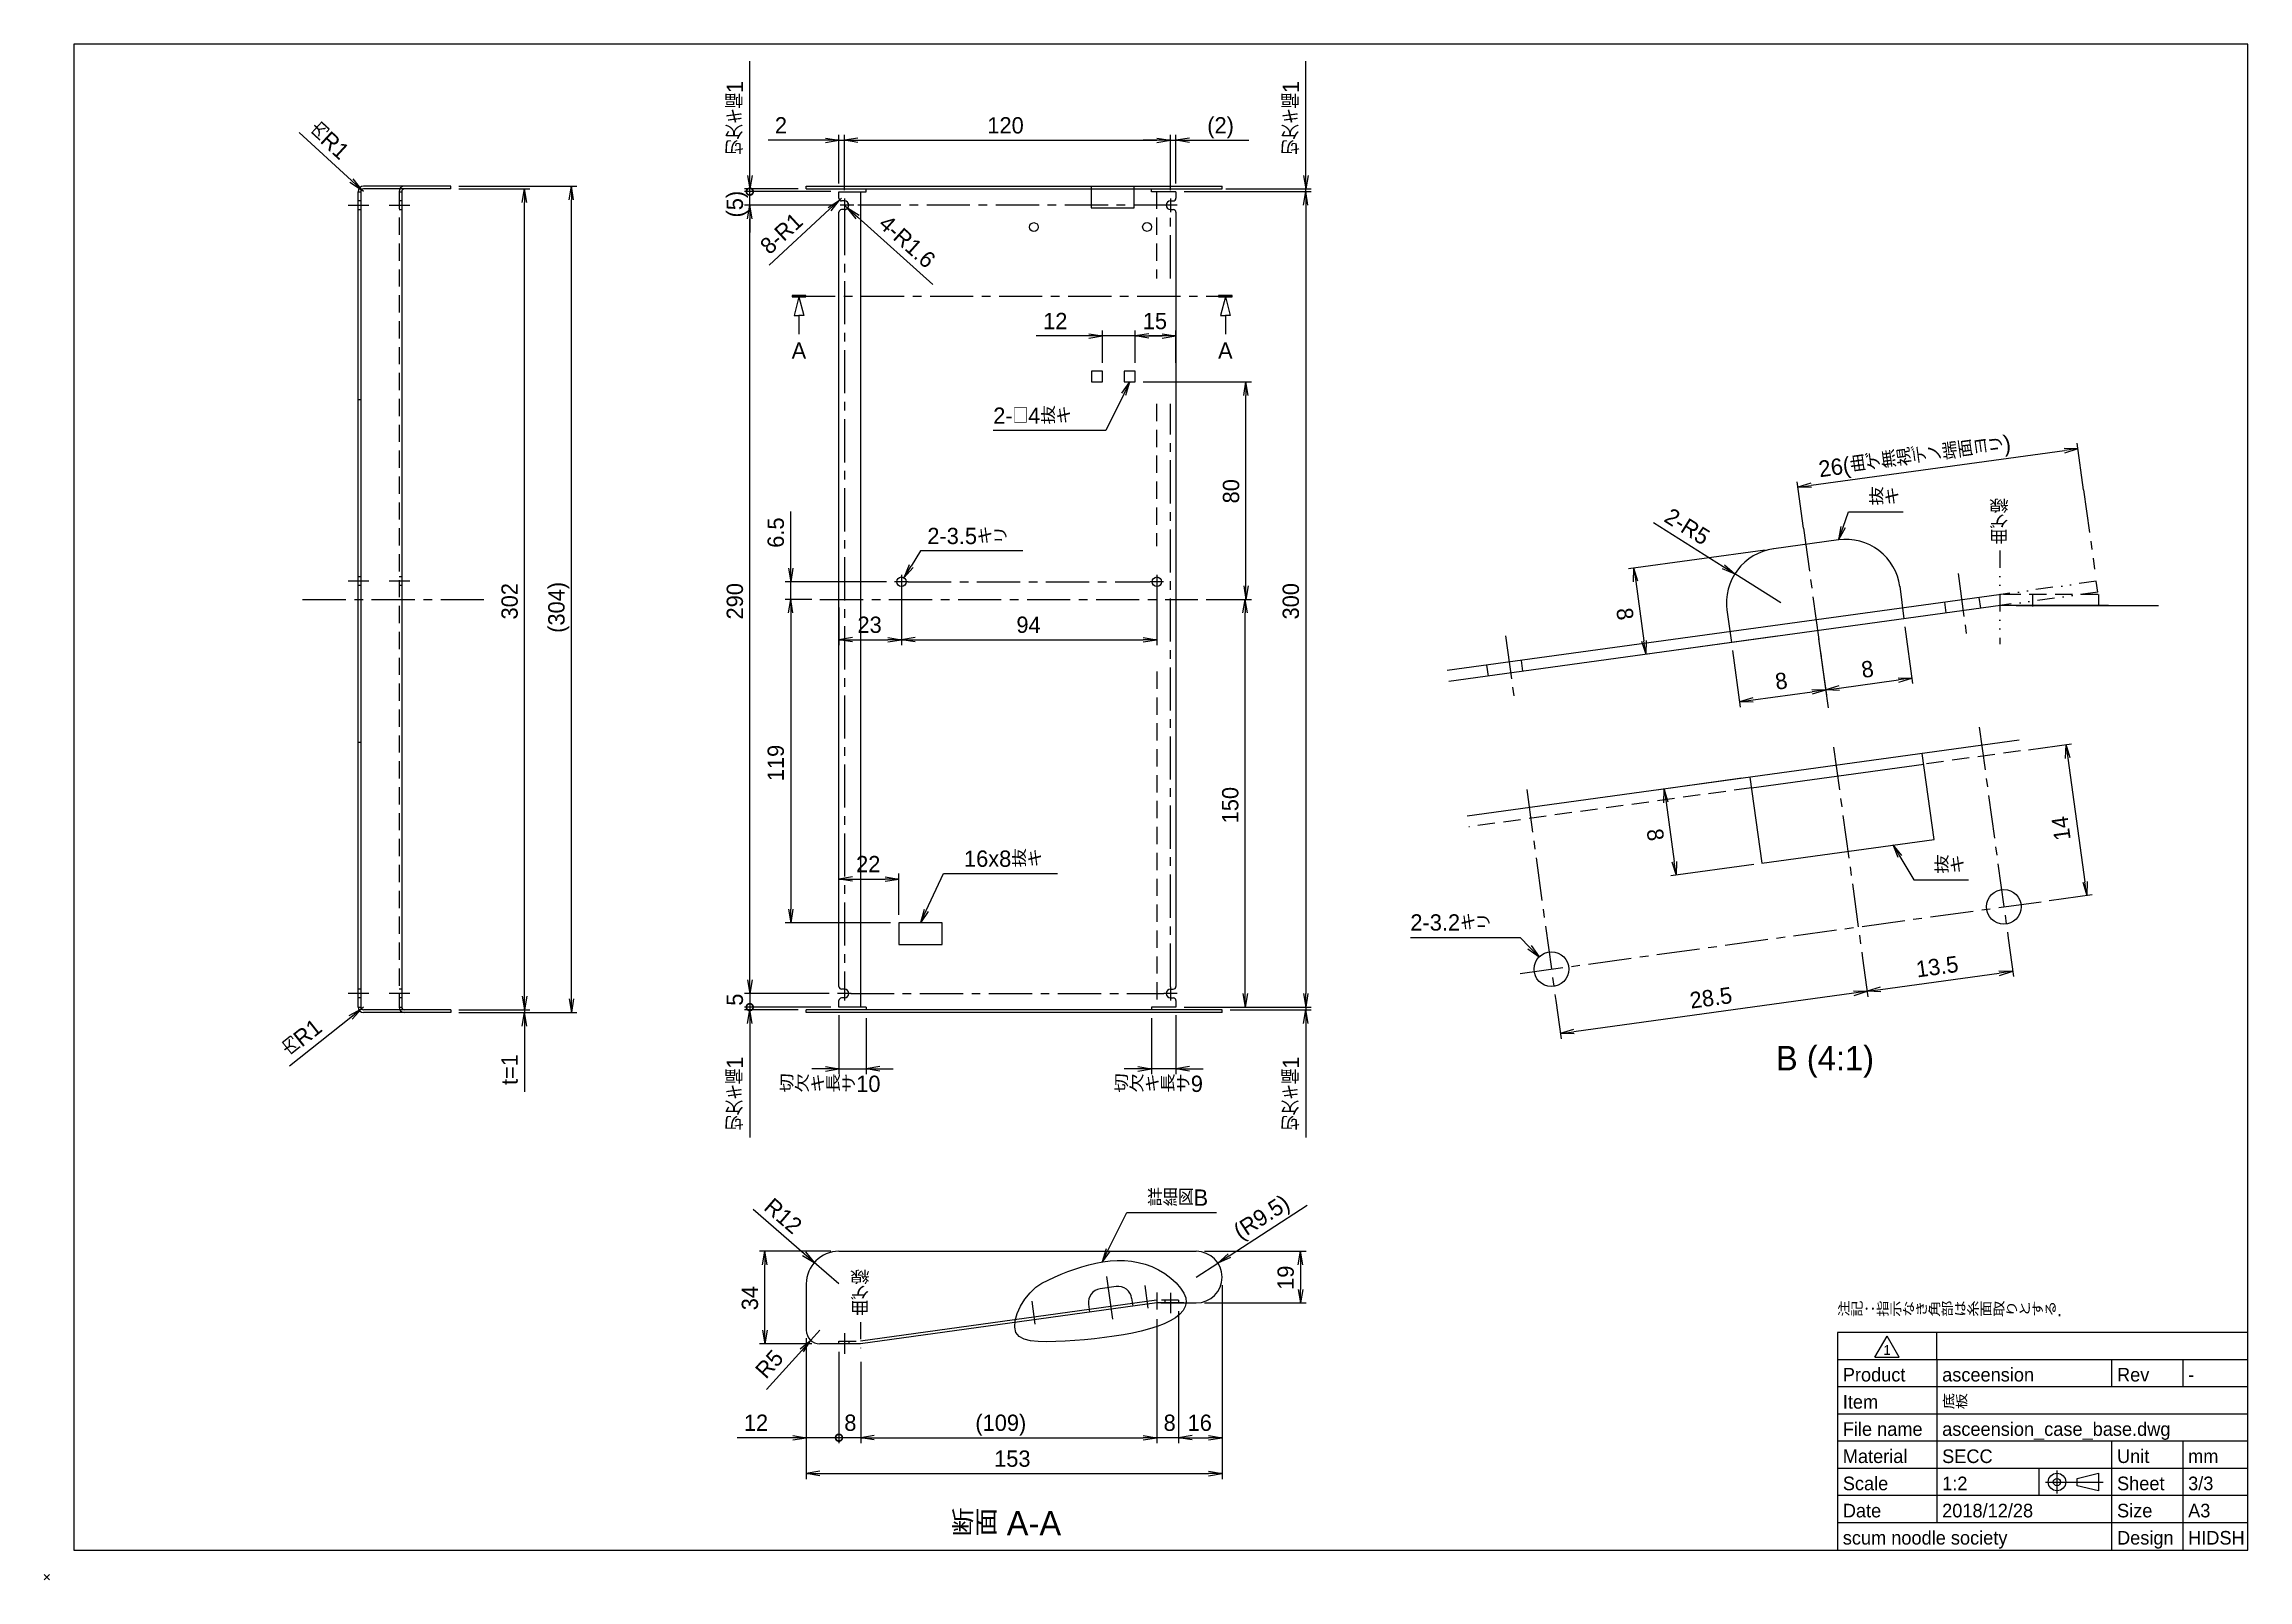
# Model space of a CAD drawing. Extents: x -1 to 810, y -1 to 564.
import ezdxf
from ezdxf.enums import TextEntityAlignment as Align

# ---------------------------------------------------------------- set-up
doc = ezdxf.new("R2010")
doc.units = 0
doc.header["$LTSCALE"] = 0.5
doc.header["$PDMODE"] = 3
doc.header["$PDSIZE"] = -3
for name, pattern in [('CENTER', [50.8, 31.75, -6.35, 6.35, -6.35]), ('DASH2', [19.05, 12.7, -6.35]), ('DASH2DOT', [31.75, 12.7, -6.35, 0, -6.35, 0, -6.35])]:
    doc.linetypes.add(name, pattern=pattern)
doc.layers.get('0').update_dxf_attribs({"linetype": 'CONTINUOUS'})
doc.layers.add('DIM', color=2, linetype='CONTINUOUS')
doc.layers.add('ZUWAKU', color=7, linetype='CONTINUOUS')
doc.styles.get("Standard").update_dxf_attribs({"font": 'FC-Txt.shx', "height": 6, "bigfont": '@ARExtfont2.shx'})
doc.dimstyles.new('JIS-1', dxfattribs={"dimtxt": 2.5, "dimasz": 5, "dimexe": 2, "dimexo": 3, "dimgap": 2.5, "dimtad": 1, "dimblk": 'OPEN', "dimcen": 2.5, "dimazin": 3, "dimtfac": 1, "dimtmove": 0, "dimatfit": 3})
doc.dimstyles.new('JIS-1$3', dxfattribs={"dimtxt": 2.5, "dimasz": 5, "dimexe": 2, "dimexo": 3, "dimgap": 2.5, "dimtad": 1, "dimtih": 1, "dimtoh": 1, "dimblk1": 'NONE', "dimblk2": 'OPEN', "dimsah": 1, "dimcen": 0, "dimazin": 3, "dimtfac": 1, "dimtofl": 0, "dimtmove": 0, "dimatfit": 3})

msp = doc.modelspace()

# ---------------------------------------------------------------- texts
at = {"layer": 'DIM'}
for p in [(276.776, 451.264), (433.696, 451.264)]:
    msp.add_text('A', height=6, dxfattribs=at).set_placement(p, align=Align.MIDDLE_CENTER)
at = {"layer": 'DIM', "linetype": 'CONTINUOUS'}
for s, p in [('2-□4抜キ', (348.283, 424.305)), ('抜キ', (670.378, 394.466)), ('16x8抜キ', (337.523, 261.334)), ('抜キ', (694.411, 259.036)), ('詳細図B', (404.914, 136.649))]:
    msp.add_text(s, height=6, dxfattribs=at).set_placement(p)
at = {"layer": 'DIM'}
for p in [(718.671, 377.7), (299.498, 93.983)]:
    msp.add_text(' 曲ゲ線', height=6, rotation=90, dxfattribs=at).set_placement(p, align=Align.MIDDLE_LEFT)
for s, p in [('B (4:1)', (636.288, 186.455)), ('断面 A-A', (332.788, 15.35))]:
    msp.add_text(s, height=9, dxfattribs=at).set_placement(p)
at = {"layer": 'ZUWAKU', "linetype": 'CONTINUOUS'}
msp.add_text('注記：指示なき角部は糸面取りとする.', height=5, dxfattribs=at).set_placement((658.939, 96.025))

# ---------------------------------------------------------------- blocks, each defined once
blk = doc.blocks.new('_OPEN')
at = {"color": 0, "linetype": 'BYBLOCK'}
for p, q in [((-1, 0.166667), (0, 0)), ((-1, -0.166667), (0, 0)), ((0, 0), (-1, 0))]:
    blk.add_line(p, q, dxfattribs=at)
blk = doc.blocks.new('*D34')
at = {"layer": 'DIM', "color": 0}
for p, q in [((175.79, 213.71), (175.79, 218.71)), ((151.63, 208.71), (177.79, 208.71)), ((151.63, 207.71), (177.79, 207.71)), ((175.79, 208.71), (175.79, 207.71)), ((175.79, 202.71), (175.79, 178.55))]:
    blk.add_line(p, q, dxfattribs=at)
at = {"layer": 'DIM', "color": 0, "xscale": 5, "yscale": 5, "zscale": 5}
for p, rotation in [((175.79, 208.71), 270), ((175.79, 207.71), 90)]:
    blk.add_blockref('_OPEN', p, dxfattribs=dict(at, rotation=rotation))
at = {"layer": 'DIM', "color": 0, "linetype": 'CONTINUOUS'}
blk.add_text('t=1', height=6, rotation=90, dxfattribs=at).set_placement((173.29, 181.05))
blk = doc.blocks.new('*D35')
at = {"layer": 'DIM', "color": 0}
for p, q in [((151.63, 511.71), (195.03, 511.71)), ((193.03, 212.71), (193.03, 506.71)), ((151.63, 207.71), (195.03, 207.71))]:
    blk.add_line(p, q, dxfattribs=at)
at = {"layer": 'DIM', "color": 0, "xscale": 5, "yscale": 5, "zscale": 5}
for p, rotation in [((193.03, 511.71), 90), ((193.03, 207.71), 270)]:
    blk.add_blockref('_OPEN', p, dxfattribs=dict(at, rotation=rotation))
at = {"layer": 'DIM', "color": 0, "linetype": 'CONTINUOUS'}
blk.add_text('(304)', height=6, rotation=90, dxfattribs=at).set_placement((190.53, 347.41))
blk = doc.blocks.new('*D36')
at = {"layer": 'DIM', "color": 0}
for p, q in [((151.63, 510.71), (177.79, 510.71)), ((175.79, 213.71), (175.79, 505.71)), ((151.63, 208.71), (177.79, 208.71))]:
    blk.add_line(p, q, dxfattribs=at)
at = {"layer": 'DIM', "color": 0, "xscale": 5, "yscale": 5, "zscale": 5}
for p, rotation in [((175.79, 510.71), 90), ((175.79, 208.71), 270)]:
    blk.add_blockref('_OPEN', p, dxfattribs=dict(at, rotation=rotation))
at = {"layer": 'DIM', "color": 0, "linetype": 'CONTINUOUS'}
blk.add_text('302', height=6, rotation=90, dxfattribs=at).set_placement((173.29, 352.33))
blk = doc.blocks.new('_DOTSMALL')
at = {"color": 0, "linetype": 'BYBLOCK', "const_width": 0.5}
blk.add_lwpolyline([(-0.0625, 0, 1), (0.0625, 0, 1)], format="xyb", close=True, dxfattribs=at)
blk = doc.blocks.new('*D37')
at = {"layer": 'DIM', "color": 0}
for p, q in [((258.69, 219.71), (258.69, 224.71)), ((287.9, 214.71), (256.69, 214.71)), ((258.69, 214.71), (258.69, 209.71)), ((288.5, 209.71), (256.69, 209.71))]:
    blk.add_line(p, q, dxfattribs=at)
at = {"layer": 'DIM', "color": 0, "xscale": 5, "yscale": 5, "zscale": 5}
for name, p, rotation in [('_OPEN', (258.69, 214.71), 270), ('_DOTSMALL', (258.69, 209.71), 90)]:
    blk.add_blockref(name, p, dxfattribs=dict(at, rotation=rotation))
at = {"layer": 'DIM', "color": 0, "linetype": 'CONTINUOUS'}
blk.add_text('5', height=6, rotation=90, dxfattribs=at).set_placement((256.19, 210.23))
blk = doc.blocks.new('*D38')
at = {"layer": 'DIM', "color": 0}
for p, q in [((288.97, 504.71), (256.69, 504.71)), ((258.69, 219.71), (258.69, 499.71)), ((287.9, 214.71), (256.69, 214.71))]:
    blk.add_line(p, q, dxfattribs=at)
at = {"layer": 'DIM', "color": 0, "xscale": 5, "yscale": 5, "zscale": 5}
for p, rotation in [((258.69, 504.71), 90), ((258.69, 214.71), 270)]:
    blk.add_blockref('_OPEN', p, dxfattribs=dict(at, rotation=rotation))
at = {"layer": 'DIM', "color": 0, "linetype": 'CONTINUOUS'}
blk.add_text('290', height=6, rotation=90, dxfattribs=at).set_placement((256.19, 352.33))
blk = doc.blocks.new('*D39')
at = {"layer": 'DIM', "color": 0}
for p, q in [((288.5, 509.71), (256.69, 509.71)), ((288.97, 504.71), (256.69, 504.71)), ((258.69, 504.71), (258.69, 509.71)), ((258.69, 499.71), (258.69, 494.71))]:
    blk.add_line(p, q, dxfattribs=at)
at = {"layer": 'DIM', "color": 0, "xscale": 5, "yscale": 5, "zscale": 5}
for name, p, rotation in [('_DOTSMALL', (258.69, 509.71), 270), ('_OPEN', (258.69, 504.71), 90)]:
    blk.add_blockref(name, p, dxfattribs=dict(at, rotation=rotation))
at = {"layer": 'DIM', "color": 0, "linetype": 'CONTINUOUS'}
blk.add_text('(5)', height=6, rotation=90, dxfattribs=at).set_placement((256.19, 500.21))
blk = doc.blocks.new('*D40')
at = {"layer": 'DIM', "color": 0}
for p, q in [((111.84, 205.96), (89.29, 187.95)), ((116.53, 209.71), (115.75, 209.08))]:
    blk.add_line(p, q, dxfattribs=at)
at = {"layer": 'DIM', "color": 0, "xscale": 5, "yscale": 5, "zscale": 5, "rotation": 38.61214751088731}
blk.add_blockref('_OPEN', (115.75, 209.08), dxfattribs=at)
at = {"layer": 'DIM', "color": 0, "linetype": 'CONTINUOUS'}
blk.add_text('内R1', height=6, rotation=38.61215, dxfattribs=at).set_placement((89.37, 191.22))
blk = doc.blocks.new('*D41')
at = {"layer": 'DIM', "color": 0}
for p, q in [((112.11, 513.76), (92.82, 531.44)), ((116.53, 509.71), (115.79, 510.38))]:
    blk.add_line(p, q, dxfattribs=at)
at = {"layer": 'DIM', "color": 0, "xscale": 5, "yscale": 5, "zscale": 5, "rotation": 317.4845662959812}
blk.add_blockref('_OPEN', (115.79, 510.38), dxfattribs=at)
at = {"layer": 'DIM', "color": 0, "linetype": 'CONTINUOUS'}
blk.add_text('内R1', height=6, rotation=317.48457, dxfattribs=at).set_placement((96.06, 531.86))
blk = doc.blocks.new('*D44')
at = {"layer": 'DIM', "color": 0}
for p, q in [((288.5, 209.71), (256.69, 209.71)), ((276.5, 208.71), (256.69, 208.71)), ((258.69, 209.71), (258.69, 208.71)), ((258.69, 208.71), (258.69, 161.75)), ((258.69, 203.71), (258.69, 198.71))]:
    blk.add_line(p, q, dxfattribs=at)
at = {"layer": 'DIM', "color": 0, "xscale": 5, "yscale": 5, "zscale": 5, "rotation": 90}
blk.add_blockref('_OPEN', (258.69, 208.71), dxfattribs=at)
at = {"layer": 'DIM', "color": 0, "linetype": 'CONTINUOUS'}
blk.add_text('切欠キ幅1', height=6, rotation=90, dxfattribs=at).set_placement((256.19, 164.25))
blk = doc.blocks.new('_NONE')
blk = doc.blocks.new('*D50')
at = {"layer": 'DIM', "color": 0}
for p, q in [((258.69, 510.71), (258.69, 557.67)), ((258.69, 515.71), (258.69, 520.71)), ((276.5, 510.71), (256.69, 510.71)), ((288.5, 509.71), (256.69, 509.71)), ((258.69, 509.71), (258.69, 510.71))]:
    blk.add_line(p, q, dxfattribs=at)
at = {"layer": 'DIM', "color": 0, "xscale": 5, "yscale": 5, "zscale": 5, "rotation": 270}
blk.add_blockref('_OPEN', (258.69, 510.71), dxfattribs=at)
at = {"layer": 'DIM', "color": 0, "linetype": 'CONTINUOUS'}
blk.add_text('切欠キ幅1', height=6, rotation=90, dxfattribs=at).set_placement((256.19, 523.21))
blk = doc.blocks.new('*D51')
at = {"layer": 'DIM', "color": 0}
for p, q in [((293.5, 504.71), (294.69, 503.64)), ((298.42, 500.31), (326.09, 475.57))]:
    blk.add_line(p, q, dxfattribs=at)
blk.add_arc((293.5, 504.71), 1.6, 270, 35.57126, dxfattribs=at)
at = {"layer": 'DIM', "color": 0, "xscale": 5, "yscale": 5, "zscale": 5, "rotation": 138.2068876231449}
blk.add_blockref('_OPEN', (294.69, 503.64), dxfattribs=at)
at = {"layer": 'DIM', "color": 0, "linetype": 'CONTINUOUS'}
blk.add_text('4-R1.6', height=6, rotation=318.20689, dxfattribs=at).set_placement((305.68, 497.17))
blk = doc.blocks.new('*D54')
at = {"layer": 'DIM', "color": 0}
for p, q in [((463.31, 510.71), (463.31, 557.67)), ((463.31, 515.71), (463.31, 520.71)), ((418.5, 509.71), (465.31, 509.71)), ((433.9, 510.71), (465.31, 510.71)), ((463.31, 509.71), (463.31, 510.71))]:
    blk.add_line(p, q, dxfattribs=at)
at = {"layer": 'DIM', "color": 0, "xscale": 5, "yscale": 5, "zscale": 5, "rotation": 270}
blk.add_blockref('_OPEN', (463.31, 510.71), dxfattribs=at)
at = {"layer": 'DIM', "color": 0, "linetype": 'CONTINUOUS'}
blk.add_text('切欠キ幅1', height=6, rotation=90, dxfattribs=at).set_placement((460.81, 523.21))
blk = doc.blocks.new('*D55')
at = {"layer": 'DIM', "color": 0}
for p, q in [((418.5, 509.71), (465.28, 509.71)), ((463.28, 504.71), (463.28, 214.71)), ((418.5, 209.71), (465.28, 209.71))]:
    blk.add_line(p, q, dxfattribs=at)
at = {"layer": 'DIM', "color": 0, "xscale": 5, "yscale": 5, "zscale": 5}
for p, rotation in [((463.28, 509.71), 90), ((463.28, 209.71), 270)]:
    blk.add_blockref('_OPEN', p, dxfattribs=dict(at, rotation=rotation))
at = {"layer": 'DIM', "color": 0, "linetype": 'CONTINUOUS'}
blk.add_text('300', height=6, rotation=90, dxfattribs=at).set_placement((460.78, 352.33))
blk = doc.blocks.new('*D59')
at = {"layer": 'DIM', "color": 0}
for p, q in [((279.5, 87.88), (279.5, 49.32)), ((291.5, 82.88), (291.5, 49.32)), ((279.5, 51.32), (254.02, 51.32)), ((291.5, 51.32), (279.5, 51.32))]:
    blk.add_line(p, q, dxfattribs=at)
at = {"layer": 'DIM', "color": 0, "xscale": 5, "yscale": 5, "zscale": 5, "rotation": 270}
blk.add_blockref('_DOTSMALL', (291.5, 51.32), dxfattribs=at)
at = {"layer": 'DIM', "color": 0, "linetype": 'CONTINUOUS'}
blk.add_text('12', height=6, dxfattribs=at).set_placement((256.52, 53.82))
blk = doc.blocks.new('*D61')
at = {"layer": 'DIM', "color": 0}
for p, q in [((432.5, 107.38), (432.5, 49.32)), ((416.5, 97.88), (416.5, 49.32)), ((421.5, 51.32), (427.5, 51.32))]:
    blk.add_line(p, q, dxfattribs=at)
at = {"layer": 'DIM', "color": 0, "xscale": 5, "yscale": 5, "zscale": 5, "rotation": 180}
blk.add_blockref('_OPEN', (416.5, 51.32), dxfattribs=at)
at = {"layer": 'DIM', "color": 0, "xscale": 5, "yscale": 5, "zscale": 5}
blk.add_blockref('_OPEN', (432.5, 51.32), dxfattribs=at)
at = {"layer": 'DIM', "color": 0, "linetype": 'CONTINUOUS'}
blk.add_text('16', height=6, dxfattribs=at).set_placement((419.82, 53.82))
blk = doc.blocks.new('*D62')
at = {"layer": 'DIM', "color": 0}
for p, q in [((432.5, 107.38), (432.5, 36.12)), ((279.5, 87.88), (279.5, 36.12)), ((284.5, 38.12), (427.5, 38.12))]:
    blk.add_line(p, q, dxfattribs=at)
at = {"layer": 'DIM', "color": 0, "xscale": 5, "yscale": 5, "zscale": 5, "rotation": 180}
blk.add_blockref('_OPEN', (279.5, 38.12), dxfattribs=at)
at = {"layer": 'DIM', "color": 0, "xscale": 5, "yscale": 5, "zscale": 5}
blk.add_blockref('_OPEN', (432.5, 38.12), dxfattribs=at)
at = {"layer": 'DIM', "color": 0, "linetype": 'CONTINUOUS'}
blk.add_text('153', height=6, dxfattribs=at).set_placement((348.62, 40.62))
blk = doc.blocks.new('*D63')
at = {"layer": 'DIM', "color": 0}
for p, q in [((291.5, 206.71), (291.5, 185.01)), ((301.5, 205.71), (301.5, 185.01)), ((286.5, 187.01), (281.5, 187.01)), ((291.5, 187.01), (301.5, 187.01)), ((306.5, 187.01), (311.5, 187.01))]:
    blk.add_line(p, q, dxfattribs=at)
at = {"layer": 'DIM', "color": 0, "xscale": 5, "yscale": 5, "zscale": 5}
blk.add_blockref('_OPEN', (291.5, 187.01), dxfattribs=at)
at = {"layer": 'DIM', "color": 0, "xscale": 5, "yscale": 5, "zscale": 5, "rotation": 180}
blk.add_blockref('_OPEN', (301.5, 187.01), dxfattribs=at)
at = {"layer": 'DIM', "color": 0, "linetype": 'CONTINUOUS'}
blk.add_text('切欠キ長サ10', height=6, dxfattribs=at).set_placement((269.36, 178.51))
blk = doc.blocks.new('*D66')
at = {"layer": 'DIM', "color": 0}
for p, q in [((406.5, 205.71), (406.5, 185.01)), ((415.5, 206.71), (415.5, 185.01)), ((401.5, 187.01), (396.5, 187.01)), ((415.5, 187.01), (406.5, 187.01)), ((420.5, 187.01), (425.5, 187.01))]:
    blk.add_line(p, q, dxfattribs=at)
at = {"layer": 'DIM', "color": 0, "xscale": 5, "yscale": 5, "zscale": 5}
blk.add_blockref('_OPEN', (406.5, 187.01), dxfattribs=at)
at = {"layer": 'DIM', "color": 0, "xscale": 5, "yscale": 5, "zscale": 5, "rotation": 180}
blk.add_blockref('_OPEN', (415.5, 187.01), dxfattribs=at)
at = {"layer": 'DIM', "color": 0, "linetype": 'CONTINUOUS'}
blk.add_text('切欠キ長サ9', height=6, dxfattribs=at).set_placement((392.49, 178.51))
blk = doc.blocks.new('*D67')
at = {"layer": 'DIM', "color": 0}
for p, q in [((288.5, 119.88), (262.22, 119.88)), ((264.22, 90.88), (264.22, 114.88)), ((281.5, 85.88), (262.22, 85.88))]:
    blk.add_line(p, q, dxfattribs=at)
at = {"layer": 'DIM', "color": 0, "xscale": 5, "yscale": 5, "zscale": 5}
for p, rotation in [((264.22, 119.88), 90), ((264.22, 85.88), 270)]:
    blk.add_blockref('_OPEN', p, dxfattribs=dict(at, rotation=rotation))
at = {"layer": 'DIM', "color": 0, "linetype": 'CONTINUOUS'}
blk.add_text('34', height=6, rotation=90, dxfattribs=at).set_placement((261.72, 98.2))
blk = doc.blocks.new('*D68')
at = {"layer": 'DIM', "color": 0}
for p, q in [((435.15, 118.28), (463.76, 136.89)), ((423, 110.38), (430.96, 115.56))]:
    blk.add_line(p, q, dxfattribs=at)
at = {"layer": 'DIM', "color": 0, "xscale": 5, "yscale": 5, "zscale": 5, "rotation": 213.0405751767245}
blk.add_blockref('_OPEN', (430.96, 115.56), dxfattribs=at)
at = {"layer": 'DIM', "color": 0, "linetype": 'CONTINUOUS'}
blk.add_text('(R9.5)', height=6, rotation=33.04058, dxfattribs=at).set_placement((439.27, 123.95))
blk = doc.blocks.new('*D71')
at = {"layer": 'DIM', "color": 0}
for p, q in [((426, 119.88), (463.38, 119.88)), ((461.38, 114.88), (461.38, 105.88)), ((426, 100.88), (463.38, 100.88))]:
    blk.add_line(p, q, dxfattribs=at)
at = {"layer": 'DIM', "color": 0, "xscale": 5, "yscale": 5, "zscale": 5}
for p, rotation in [((461.38, 119.88), 90), ((461.38, 100.88), 270)]:
    blk.add_blockref('_OPEN', p, dxfattribs=dict(at, rotation=rotation))
at = {"layer": 'DIM', "color": 0, "linetype": 'CONTINUOUS'}
blk.add_text('19', height=6, rotation=90, dxfattribs=at).set_placement((458.88, 105.7))
blk = doc.blocks.new('*D72')
at = {"layer": 'DIM', "color": 0}
for p, q in [((291.5, 82.88), (291.5, 49.33)), ((299.5, 79.18), (299.5, 49.33)), ((291.5, 51.33), (299.5, 51.33))]:
    blk.add_line(p, q, dxfattribs=at)
at = {"layer": 'DIM', "color": 0, "linetype": 'CONTINUOUS'}
blk.add_text('8', height=6, dxfattribs=at).set_placement((293.47, 53.83))
blk = doc.blocks.new('*D73')
at = {"layer": 'DIM', "color": 0}
for p, q in [((416.5, 97.88), (416.5, 49.32)), ((408.5, 94.88), (408.5, 49.32)), ((416.5, 51.32), (408.5, 51.32))]:
    blk.add_line(p, q, dxfattribs=at)
at = {"layer": 'DIM', "color": 0, "linetype": 'CONTINUOUS'}
blk.add_text('8', height=6, dxfattribs=at).set_placement((410.97, 53.82))
blk = doc.blocks.new('*D74')
at = {"layer": 'DIM', "color": 0}
for p, q in [((408.5, 94.88), (408.5, 49.32)), ((299.5, 79.18), (299.5, 49.32)), ((304.5, 51.32), (403.5, 51.32))]:
    blk.add_line(p, q, dxfattribs=at)
at = {"layer": 'DIM', "color": 0, "xscale": 5, "yscale": 5, "zscale": 5, "rotation": 180}
blk.add_blockref('_OPEN', (299.5, 51.32), dxfattribs=at)
at = {"layer": 'DIM', "color": 0, "xscale": 5, "yscale": 5, "zscale": 5}
blk.add_blockref('_OPEN', (408.5, 51.32), dxfattribs=at)
at = {"layer": 'DIM', "color": 0, "linetype": 'CONTINUOUS'}
blk.add_text('(109)', height=6, dxfattribs=at).set_placement((341.7, 53.82))
blk = doc.blocks.new('*D81')
at = {"layer": 'DIM', "color": 0}
for p, q in [((314.5, 365.71), (314.5, 342.89)), ((291.5, 356.71), (291.5, 342.89)), ((296.5, 344.89), (309.5, 344.89))]:
    blk.add_line(p, q, dxfattribs=at)
at = {"layer": 'DIM', "color": 0, "xscale": 5, "yscale": 5, "zscale": 5, "rotation": 180}
blk.add_blockref('_OPEN', (291.5, 344.89), dxfattribs=at)
at = {"layer": 'DIM', "color": 0, "xscale": 5, "yscale": 5, "zscale": 5}
blk.add_blockref('_OPEN', (314.5, 344.89), dxfattribs=at)
at = {"layer": 'DIM', "color": 0, "linetype": 'CONTINUOUS'}
blk.add_text('23', height=6, dxfattribs=at).set_placement((298.32, 347.39))
blk = doc.blocks.new('*D82')
at = {"layer": 'DIM', "color": 0}
for p, q in [((314.5, 365.71), (314.5, 342.89)), ((408.5, 365.71), (408.5, 342.89)), ((319.5, 344.89), (403.5, 344.89))]:
    blk.add_line(p, q, dxfattribs=at)
at = {"layer": 'DIM', "color": 0, "xscale": 5, "yscale": 5, "zscale": 5, "rotation": 180}
blk.add_blockref('_OPEN', (314.5, 344.89), dxfattribs=at)
at = {"layer": 'DIM', "color": 0, "xscale": 5, "yscale": 5, "zscale": 5}
blk.add_blockref('_OPEN', (408.5, 344.89), dxfattribs=at)
at = {"layer": 'DIM', "color": 0, "linetype": 'CONTINUOUS'}
blk.add_text('94', height=6, dxfattribs=at).set_placement((356.82, 347.39))
blk = doc.blocks.new('*D84')
at = {"layer": 'DIM', "color": 0}
for p, q in [((426.6, 359.71), (442.99, 359.71)), ((440.99, 214.71), (440.99, 354.71)), ((418.5, 209.71), (442.99, 209.71))]:
    blk.add_line(p, q, dxfattribs=at)
at = {"layer": 'DIM', "color": 0, "xscale": 5, "yscale": 5, "zscale": 5}
for p, rotation in [((440.99, 359.71), 90), ((440.99, 209.71), 270)]:
    blk.add_blockref('_OPEN', p, dxfattribs=dict(at, rotation=rotation))
at = {"layer": 'DIM', "color": 0, "linetype": 'CONTINUOUS'}
blk.add_text('150', height=6, rotation=90, dxfattribs=at).set_placement((438.49, 277.33))
blk = doc.blocks.new('*D87')
at = {"layer": 'DIM', "color": 0}
for p, q in [((281.52, 359.71), (271.74, 359.71)), ((273.74, 354.71), (273.74, 245.71)), ((310.5, 240.71), (271.74, 240.71))]:
    blk.add_line(p, q, dxfattribs=at)
at = {"layer": 'DIM', "color": 0, "xscale": 5, "yscale": 5, "zscale": 5}
for p, rotation in [((273.74, 359.71), 90), ((273.74, 240.71), 270)]:
    blk.add_blockref('_OPEN', p, dxfattribs=dict(at, rotation=rotation))
at = {"layer": 'DIM', "color": 0, "linetype": 'CONTINUOUS'}
blk.add_text('119', height=6, rotation=90, dxfattribs=at).set_placement((271.24, 292.83))
blk = doc.blocks.new('*D88')
at = {"layer": 'DIM', "color": 0}
for p, q in [((291.5, 243.71), (291.5, 258.83)), ((296.5, 256.83), (308.5, 256.83)), ((313.5, 243.71), (313.5, 258.83))]:
    blk.add_line(p, q, dxfattribs=at)
at = {"layer": 'DIM', "color": 0, "xscale": 5, "yscale": 5, "zscale": 5, "rotation": 180}
blk.add_blockref('_OPEN', (291.5, 256.83), dxfattribs=at)
at = {"layer": 'DIM', "color": 0, "xscale": 5, "yscale": 5, "zscale": 5}
blk.add_blockref('_OPEN', (313.5, 256.83), dxfattribs=at)
at = {"layer": 'DIM', "color": 0, "linetype": 'CONTINUOUS'}
blk.add_text('22', height=6, dxfattribs=at).set_placement((297.82, 259.33))
blk = doc.blocks.new('*D94')
at = {"layer": 'DIM', "color": 0}
for p, q in [((291.5, 528.61), (265.42, 528.61)), ((286.5, 528.61), (281.5, 528.61)), ((291.5, 512.71), (291.5, 530.61)), ((291.5, 528.61), (293.5, 528.61)), ((293.5, 510.21), (293.5, 530.61)), ((298.5, 528.61), (303.5, 528.61))]:
    blk.add_line(p, q, dxfattribs=at)
at = {"layer": 'DIM', "color": 0, "xscale": 5, "yscale": 5, "zscale": 5}
blk.add_blockref('_OPEN', (291.5, 528.61), dxfattribs=at)
at = {"layer": 'DIM', "color": 0, "xscale": 5, "yscale": 5, "zscale": 5, "rotation": 180}
blk.add_blockref('_OPEN', (293.5, 528.61), dxfattribs=at)
at = {"layer": 'DIM', "color": 0, "linetype": 'CONTINUOUS'}
blk.add_text('2', height=6, dxfattribs=at).set_placement((267.92, 531.11))
blk = doc.blocks.new('*D95')
at = {"layer": 'DIM', "color": 0}
for p, q in [((293.5, 510.21), (293.5, 530.61)), ((298.5, 528.61), (408.5, 528.61)), ((413.5, 510.21), (413.5, 530.61))]:
    blk.add_line(p, q, dxfattribs=at)
at = {"layer": 'DIM', "color": 0, "xscale": 5, "yscale": 5, "zscale": 5, "rotation": 180}
blk.add_blockref('_OPEN', (293.5, 528.61), dxfattribs=at)
at = {"layer": 'DIM', "color": 0, "xscale": 5, "yscale": 5, "zscale": 5}
blk.add_blockref('_OPEN', (413.5, 528.61), dxfattribs=at)
at = {"layer": 'DIM', "color": 0, "linetype": 'CONTINUOUS'}
blk.add_text('120', height=6, dxfattribs=at).set_placement((346.12, 531.11))
blk = doc.blocks.new('*D96')
at = {"layer": 'DIM', "color": 0}
for p, q in [((408.5, 528.61), (403.5, 528.61)), ((413.5, 510.21), (413.5, 530.61)), ((413.5, 528.61), (415.5, 528.61)), ((415.5, 512.71), (415.5, 530.61)), ((420.5, 528.61), (442.38, 528.61))]:
    blk.add_line(p, q, dxfattribs=at)
at = {"layer": 'DIM', "color": 0, "xscale": 5, "yscale": 5, "zscale": 5}
blk.add_blockref('_OPEN', (413.5, 528.61), dxfattribs=at)
at = {"layer": 'DIM', "color": 0, "xscale": 5, "yscale": 5, "zscale": 5, "rotation": 180}
blk.add_blockref('_OPEN', (415.5, 528.61), dxfattribs=at)
at = {"layer": 'DIM', "color": 0, "linetype": 'CONTINUOUS'}
blk.add_text('(2)', height=6, dxfattribs=at).set_placement((427.04, 531.11))
blk = doc.blocks.new('*D99')
at = {"layer": 'DIM', "color": 0}
for p, q in [((418.5, 209.71), (465.31, 209.71)), ((435.5, 208.71), (465.31, 208.71)), ((463.31, 209.71), (463.31, 208.71)), ((463.31, 208.71), (463.31, 161.75)), ((463.31, 203.71), (463.31, 198.71))]:
    blk.add_line(p, q, dxfattribs=at)
at = {"layer": 'DIM', "color": 0, "xscale": 5, "yscale": 5, "zscale": 5, "rotation": 90}
blk.add_blockref('_OPEN', (463.31, 208.71), dxfattribs=at)
at = {"layer": 'DIM', "color": 0, "linetype": 'CONTINUOUS'}
blk.add_text('切欠キ幅1', height=6, rotation=90, dxfattribs=at).set_placement((460.81, 164.25))
blk = doc.blocks.new('*D112')
at = {"layer": 'DIM', "color": 0}
for p, q in [((321.53, 377.55), (318.06, 371.94)), ((359.19, 377.55), (321.53, 377.55))]:
    blk.add_line(p, q, dxfattribs=at)
at = {"layer": 'DIM', "color": 0, "xscale": 5, "yscale": 5, "zscale": 5, "rotation": 238.1823499406304}
blk.add_blockref('_OPEN', (315.42, 367.69), dxfattribs=at)
at = {"layer": 'DIM', "color": 0, "linetype": 'CONTINUOUS'}
blk.add_text('2-3.5キリ', height=6, dxfattribs=at).set_placement((324.03, 380.05))
blk = doc.blocks.new('*D129')
at = {"layer": 'DIM', "color": 0}
for p, q in [((288.08, 503.24), (265.81, 482.73)), ((292.5, 507.31), (291.76, 506.63))]:
    blk.add_line(p, q, dxfattribs=at)
at = {"layer": 'DIM', "color": 0, "xscale": 5, "yscale": 5, "zscale": 5, "rotation": 42.65356469276114}
blk.add_blockref('_OPEN', (291.76, 506.63), dxfattribs=at)
at = {"layer": 'DIM', "color": 0, "linetype": 'CONTINUOUS'}
blk.add_text('8-R1', height=6, rotation=42.65356, dxfattribs=at).set_placement((265.96, 486.26))
blk = doc.blocks.new('*D134')
at = {"layer": 'DIM', "color": 0}
for p, q in [((632.4, 377.87), (582.04, 370.94)), ((584.7, 366.26), (587.7, 344.47)), ((636.76, 346.17), (586.4, 339.24))]:
    blk.add_line(p, q, dxfattribs=at)
at = {"layer": 'DIM', "color": 0, "xscale": 5, "yscale": 5, "zscale": 5}
for p, rotation in [((584.02, 371.22), 97.83520628907463), ((588.39, 339.51), 277.8352062890746)]:
    blk.add_blockref('_OPEN', p, dxfattribs=dict(at, rotation=rotation))
at = {"layer": 'DIM', "color": 0, "linetype": 'CONTINUOUS'}
blk.add_text('8', height=6, rotation=277.83521, dxfattribs=at).set_placement((577.51, 356.17))
blk = doc.blocks.new('*D136')
at = {"layer": 'DIM', "color": 0}
for p, q in [((668.2, 227.74), (670.15, 213.56)), ((721.78, 235.11), (723.73, 220.93)), ((674.84, 216.22), (718.51, 222.23))]:
    blk.add_line(p, q, dxfattribs=at)
at = {"layer": 'DIM', "color": 0, "xscale": 5, "yscale": 5, "zscale": 5}
for p, rotation in [((723.46, 222.91), 7.835492768130128), ((669.88, 215.54), 187.8354927681301)]:
    blk.add_blockref('_OPEN', p, dxfattribs=dict(at, rotation=rotation))
at = {"layer": 'DIM', "color": 0, "linetype": 'CONTINUOUS'}
blk.add_text('13.5', height=6, rotation=7.83549, dxfattribs=at).set_placement((688.31, 220.6))
blk = doc.blocks.new('*D137')
at = {"layer": 'DIM', "color": 0}
for p, q in [((668.2, 227.74), (670.15, 213.56)), ((555.27, 212.19), (557.22, 198.01)), ((664.93, 214.86), (561.9, 200.68))]:
    blk.add_line(p, q, dxfattribs=at)
at = {"layer": 'DIM', "color": 0, "xscale": 5, "yscale": 5, "zscale": 5}
for p, rotation in [((669.88, 215.54), 7.835492768130119), ((556.95, 200), 187.8354927681301)]:
    blk.add_blockref('_OPEN', p, dxfattribs=dict(at, rotation=rotation))
at = {"layer": 'DIM', "color": 0, "linetype": 'CONTINUOUS'}
blk.add_text('28.5', height=6, rotation=7.83549, dxfattribs=at).set_placement((605.05, 209.14))
blk = doc.blocks.new('*D140')
at = {"layer": 'DIM', "color": 0}
for p, q in [((649.31, 401.68), (742.52, 414.5)), ((749.55, 400.05), (747.2, 417.17)), ((646.44, 385.86), (644.09, 402.98))]:
    blk.add_line(p, q, dxfattribs=at)
at = {"layer": 'DIM', "color": 0, "xscale": 5, "yscale": 5, "zscale": 5}
for p, rotation in [((747.47, 415.18), 7.835492768130063), ((644.36, 400.99), 187.83549276813)]:
    blk.add_blockref('_OPEN', p, dxfattribs=dict(at, rotation=rotation))
at = {"layer": 'DIM', "color": 0, "linetype": 'CONTINUOUS'}
blk.add_text('26(曲ゲ無視デノ端面ヨリ)', height=6, rotation=7.83549, dxfattribs=at).set_placement((652.46, 404.63))
blk = doc.blocks.new('*X181')
at = {"layer": 'DIM'}
for p, q in [((390.62, 120.46), (397.41, 134.15)), ((397.41, 134.15), (430.47, 134.15))]:
    blk.add_line(p, q, dxfattribs=at)
at = {"layer": 'DIM', "xscale": 5.000000000000001, "yscale": 5.000000000000001, "zscale": 5, "rotation": 243.5954414958506}
blk.add_blockref('_OPEN', (388.4, 115.98), dxfattribs=at)
blk = doc.blocks.new('*D143')
at = {"layer": 'DIM', "color": 0}
for p, q in [((616.92, 371.75), (591.26, 387.84)), ((638.1, 358.47), (621.15, 369.09))]:
    blk.add_line(p, q, dxfattribs=at)
at = {"layer": 'DIM', "color": 0, "xscale": 5, "yscale": 5, "zscale": 5, "rotation": 327.9111136020844}
blk.add_blockref('_OPEN', (621.15, 369.09), dxfattribs=at)
at = {"layer": 'DIM', "color": 0, "linetype": 'CONTINUOUS'}
blk.add_text('2-R5', height=6, rotation=327.91111, dxfattribs=at).set_placement((594.71, 388.63))
blk = doc.blocks.new('*D144')
at = {"layer": 'DIM', "color": 0}
for p, q in [((620.33, 340.88), (623.19, 320.07)), ((652.03, 345.25), (654.9, 324.43)), ((627.88, 322.74), (649.67, 325.73))]:
    blk.add_line(p, q, dxfattribs=at)
at = {"layer": 'DIM', "color": 0, "xscale": 5, "yscale": 5, "zscale": 5}
for p, rotation in [((654.62, 326.42), 7.835492768130117), ((622.92, 322.05), 187.8354927681301)]:
    blk.add_blockref('_OPEN', p, dxfattribs=dict(at, rotation=rotation))
at = {"layer": 'DIM', "color": 0, "linetype": 'CONTINUOUS'}
blk.add_text('8', height=6, rotation=7.83549, dxfattribs=at).set_placement((636.47, 326.44))
blk = doc.blocks.new('*D145')
at = {"layer": 'DIM', "color": 0}
for p, q in [((683.73, 349.61), (686.6, 328.77)), ((652.03, 345.25), (654.9, 324.41)), ((659.58, 327.07), (681.37, 330.07))]:
    blk.add_line(p, q, dxfattribs=at)
at = {"layer": 'DIM', "color": 0, "xscale": 5, "yscale": 5, "zscale": 5}
for p, rotation in [((654.63, 326.39), 187.8354927681301), ((686.33, 330.75), 7.835492768130089)]:
    blk.add_blockref('_OPEN', p, dxfattribs=dict(at, rotation=rotation))
at = {"layer": 'DIM', "color": 0, "linetype": 'CONTINUOUS'}
blk.add_text('8', height=6, rotation=7.83549, dxfattribs=at).set_placement((668.18, 330.78))
blk = doc.blocks.new('*D146')
at = {"layer": 'DIM', "color": 0}
for p, q in [((273.74, 371.21), (273.74, 392.01)), ((309, 366.21), (271.74, 366.21)), ((273.74, 359.71), (273.74, 366.21)), ((281.52, 359.71), (271.74, 359.71)), ((273.74, 354.71), (273.74, 349.71))]:
    blk.add_line(p, q, dxfattribs=at)
at = {"layer": 'DIM', "color": 0, "xscale": 5, "yscale": 5, "zscale": 5}
for p, rotation in [((273.74, 366.21), 270), ((273.74, 359.71), 90)]:
    blk.add_blockref('_OPEN', p, dxfattribs=dict(at, rotation=rotation))
at = {"layer": 'DIM', "color": 0, "linetype": 'CONTINUOUS'}
blk.add_text('6.5', height=6, rotation=90, dxfattribs=at).set_placement((271.24, 378.71))
blk = doc.blocks.new('*D148')
at = {"layer": 'DIM', "color": 0}
for p, q in [((403.5, 439.71), (443.28, 439.71)), ((441.28, 364.71), (441.28, 434.71)), ((426.89, 359.71), (443.28, 359.71))]:
    blk.add_line(p, q, dxfattribs=at)
at = {"layer": 'DIM', "color": 0, "xscale": 5, "yscale": 5, "zscale": 5}
for p, rotation in [((441.28, 439.71), 90), ((441.28, 359.71), 270)]:
    blk.add_blockref('_OPEN', p, dxfattribs=dict(at, rotation=rotation))
at = {"layer": 'DIM', "color": 0, "linetype": 'CONTINUOUS'}
blk.add_text('80', height=6, rotation=90, dxfattribs=at).set_placement((438.78, 395.03))
blk = doc.blocks.new('*D150')
at = {"layer": 'DIM', "color": 0}
for p, q in [((400.5, 446.71), (400.5, 458.62)), ((410.5, 456.62), (405.5, 456.62)), ((415.5, 446.71), (415.5, 458.62))]:
    blk.add_line(p, q, dxfattribs=at)
at = {"layer": 'DIM', "color": 0, "xscale": 5, "yscale": 5, "zscale": 5, "rotation": 180}
blk.add_blockref('_OPEN', (400.5, 456.62), dxfattribs=at)
at = {"layer": 'DIM', "color": 0, "xscale": 5, "yscale": 5, "zscale": 5}
blk.add_blockref('_OPEN', (415.5, 456.62), dxfattribs=at)
at = {"layer": 'DIM', "color": 0, "linetype": 'CONTINUOUS'}
blk.add_text('15', height=6, dxfattribs=at).set_placement((403.32, 459.12))
blk = doc.blocks.new('*D151')
at = {"layer": 'DIM', "color": 0}
for p, q in [((383.5, 456.62), (364.14, 456.62)), ((388.5, 446.71), (388.5, 458.62)), ((400.5, 456.62), (388.5, 456.62)), ((400.5, 446.71), (400.5, 458.62)), ((405.5, 456.62), (410.5, 456.62))]:
    blk.add_line(p, q, dxfattribs=at)
at = {"layer": 'DIM', "color": 0, "xscale": 5, "yscale": 5, "zscale": 5}
blk.add_blockref('_OPEN', (388.5, 456.62), dxfattribs=at)
at = {"layer": 'DIM', "color": 0, "xscale": 5, "yscale": 5, "zscale": 5, "rotation": 180}
blk.add_blockref('_OPEN', (400.5, 456.62), dxfattribs=at)
at = {"layer": 'DIM', "color": 0, "linetype": 'CONTINUOUS'}
blk.add_text('12', height=6, dxfattribs=at).set_placement((366.64, 459.12))
blk = doc.blocks.new('*X182')
at = {"layer": 'DIM'}
for p, q in [((396.31, 435.21), (389.77, 421.8)), ((387.1, 421.8), (348.28, 421.8)), ((389.77, 421.8), (387.1, 421.8))]:
    blk.add_line(p, q, dxfattribs=at)
at = {"layer": 'DIM', "xscale": 5, "yscale": 5, "zscale": 5, "rotation": 64.0080781699764}
blk.add_blockref('_OPEN', (398.5, 439.71), dxfattribs=at)
blk = doc.blocks.new('*X183')
at = {"layer": 'DIM'}
for p, q in [((323.63, 245.23), (330.02, 258.83)), ((330.02, 258.83), (371.92, 258.83))]:
    blk.add_line(p, q, dxfattribs=at)
at = {"layer": 'DIM', "xscale": 5, "yscale": 5, "zscale": 5, "rotation": 244.8123364764014}
blk.add_blockref('_OPEN', (321.5, 240.71), dxfattribs=at)
blk = doc.blocks.new('*X184')
at = {"layer": 'DIM'}
for p, q in [((661, 386.3), (662.98, 391.97)), ((662.98, 391.97), (683.18, 391.97))]:
    blk.add_line(p, q, dxfattribs=at)
at = {"layer": 'DIM', "xscale": 5, "yscale": 5, "zscale": 5, "rotation": 250.7187735551399}
blk.add_blockref('_OPEN', (659.35, 381.58), dxfattribs=at)
blk = doc.blocks.new('*D158')
at = {"layer": 'DIM', "color": 0}
for p, q in [((623.77, 293.91), (593.22, 289.71)), ((595.88, 285.03), (598.88, 263.23)), ((628.13, 262.21), (597.58, 258.01))]:
    blk.add_line(p, q, dxfattribs=at)
at = {"layer": 'DIM', "color": 0, "xscale": 5, "yscale": 5, "zscale": 5}
for p, rotation in [((595.2, 289.98), 97.83549276813031), ((599.56, 258.28), 277.8354927681303)]:
    blk.add_blockref('_OPEN', p, dxfattribs=dict(at, rotation=rotation))
at = {"layer": 'DIM', "color": 0, "linetype": 'CONTINUOUS'}
blk.add_text('8', height=6, rotation=277.83549, dxfattribs=at).set_placement((588.69, 274.93))
blk = doc.blocks.new('*X185')
at = {"layer": 'DIM'}
for p, q in [((681.95, 265.13), (687.01, 256.54)), ((687.01, 256.54), (707.21, 256.54))]:
    blk.add_line(p, q, dxfattribs=at)
at = {"layer": 'DIM', "xscale": 5, "yscale": 5, "zscale": 5, "rotation": 120.4801051096688}
blk.add_blockref('_OPEN', (679.42, 269.44), dxfattribs=at)
blk = doc.blocks.new('*D166')
at = {"layer": 'DIM', "color": 0}
for p, q in [((501.79, 235.37), (542.15, 235.37)), ((542.15, 235.37), (545.67, 231.81))]:
    blk.add_line(p, q, dxfattribs=at)
at = {"layer": 'DIM', "color": 0, "xscale": 5, "yscale": 5, "zscale": 5, "rotation": 314.671675524382}
blk.add_blockref('_OPEN', (549.18, 228.25), dxfattribs=at)
at = {"layer": 'DIM', "color": 0, "linetype": 'CONTINUOUS'}
blk.add_text('2-3.2キリ', height=6, dxfattribs=at).set_placement((501.79, 237.87))
blk = doc.blocks.new('*D169')
at = {"layer": 'DIM', "color": 0}
for p, q in [((729.28, 304.39), (745.05, 306.57)), ((743.75, 301.34), (750.02, 255.77)), ((736.91, 248.92), (752.69, 251.09))]:
    blk.add_line(p, q, dxfattribs=at)
at = {"layer": 'DIM', "color": 0, "xscale": 5, "yscale": 5, "zscale": 5}
for p, rotation in [((743.07, 306.29), 97.83549276812981), ((750.7, 250.82), 277.8354927681298)]:
    blk.add_blockref('_OPEN', p, dxfattribs=dict(at, rotation=rotation))
at = {"layer": 'DIM', "color": 0, "linetype": 'CONTINUOUS'}
blk.add_text('14', height=6, rotation=98, dxfattribs=at).set_placement((744.81, 271.44))
blk = doc.blocks.new('TITLE')
at = {"layer": 'ZUWAKU'}
for p, q in [((-75.54, 35), (-75.54, 0)), ((0, 35), (-75.54, 35)), ((-57.26, 35), (-57.26, 5)), ((-25.08, 35), (-25.08, 30)), ((-12, 35), (-12, 30)), ((0, 30), (-75.54, 30)), ((0, 25), (-75.54, 25)), ((0, 20), (-75.54, 20)), ((-25.08, 20), (-25.08, 0)), ((-12, 20), (-12, 0)), ((0, 15), (-75.54, 15)), ((-38.48, 15), (-38.48, 10)), ((-31.44, 13.17), (-27.5, 14.11)), ((-31.44, 11.83), (-31.44, 13.17)), ((-27.5, 14.11), (-27.5, 10.89)), ((0, 10), (-75.54, 10)), ((-27.5, 10.89), (-31.44, 11.83)), ((0, 5), (-75.54, 5))]:
    blk.add_line(p, q, dxfattribs=at)
at = {"layer": 'ZUWAKU', "linetype": 'CENTER'}
for p, q in [((-37.25, 12.5), (-26.66, 12.5)), ((-35.14, 14.61), (-35.14, 10.39))]:
    blk.add_line(p, q, dxfattribs=at)
at = {"layer": 'ZUWAKU'}
for radius in [1.61, 0.672]:
    blk.add_circle((-35.14, 12.5), radius, dxfattribs=at)
for tag, p in [('PRODUCT', (-56.26, 31)), ('REV', (-11, 31)), ('ITEM', (-56.26, 26)), ('FILE_NAME', (-56.26, 21)), ('MATERIAL', (-56.26, 16)), ('UNIT', (-11, 16)), ('SCALE', (-56.26, 11)), ('SHEET', (-11, 11)), ('DATE', (-56.26, 6)), ('SIZE', (-11, 6)), ('COMPANY', (-74.54, 1)), ('DESIGNED', (-11, 1))]:
    blk.add_attdef(tag, p, '', height=2.5)
for s, p in [('Product', (-74.54, 31)), ('Rev', (-24.08, 31)), ('Item', (-74.54, 26)), ('File name', (-74.54, 21)), ('Material', (-74.54, 16)), ('Unit', (-24.08, 16)), ('Scale', (-74.54, 11)), ('Sheet', (-24.08, 11)), ('Date', (-74.54, 6)), ('Size', (-24.08, 6)), ('Design', (-24.08, 1))]:
    blk.add_text(s, height=2.5, dxfattribs=at).set_placement(p)
blk = doc.blocks.new('MOD_MARK')
at = {"layer": 'ZUWAKU'}
for p, q in [((6.92, 0.5), (9.14, 4.36)), ((11.37, 0.5), (9.14, 4.36)), ((6.92, 0.5), (11.37, 0.5))]:
    blk.add_line(p, q, dxfattribs=at)
blk.add_text('1', height=1.79, dxfattribs=at).set_placement((9.14, 1.79), align=Align.MIDDLE_CENTER)
blk = doc.blocks.new('*D175')
at = {"layer": 'DIM', "color": 0}
for p, q in [((278.65, 119.01), (259.93, 135.22)), ((291.5, 107.88), (282.43, 115.73))]:
    blk.add_line(p, q, dxfattribs=at)
at = {"layer": 'DIM', "color": 0, "xscale": 5, "yscale": 5, "zscale": 5, "rotation": 319.1091181151674}
blk.add_blockref('_OPEN', (282.43, 115.73), dxfattribs=at)
at = {"layer": 'DIM', "color": 0, "linetype": 'CONTINUOUS'}
blk.add_text('R12', height=6, rotation=319.10912, dxfattribs=at).set_placement((263.46, 135.47))
blk = doc.blocks.new('*D176')
at = {"layer": 'DIM', "color": 0}
for p, q in [((284.5, 90.88), (281.15, 87.16)), ((277.8, 83.45), (264.84, 69.07))]:
    blk.add_line(p, q, dxfattribs=at)
at = {"layer": 'DIM', "color": 0, "xscale": 5, "yscale": 5, "zscale": 5, "rotation": 47.97843858027811}
blk.add_blockref('_OPEN', (281.15, 87.16), dxfattribs=at)
at = {"layer": 'DIM', "color": 0, "linetype": 'CONTINUOUS'}
blk.add_text('R5', height=6, rotation=47.97844, dxfattribs=at).set_placement((264.66, 72.6))

# ---------------------------------------------------------------- dimensions: what is measured, and where the dimension line sits
at = {"layer": 'DIM'}
for base, p1, p2, text, override, picture, middle in [((258.693, 510.707), (291.498, 509.707), (279.498, 510.707), '\\M+190D8\\M+18C87\\M+1834C\\M+1959D<>', {"dimlfac": 1, "dimblk1": 'NONE', "dimblk2": 'OPEN', "dimsah": 1}, '*D50', (258.693, 539.187)), ((463.313, 510.707), (415.498, 509.707), (430.898, 510.707), '\\M+190D8\\M+18C87\\M+1834C\\M+1959D<>', {"dimlfac": 1, "dimblk1": 'NONE', "dimblk2": 'OPEN', "dimsah": 1}, '*D54', (463.313, 539.187)), ((258.693, 509.707), (291.966, 504.707), (291.498, 509.707), '(<>)', {"dimlfac": 1, "dimblk1": 'OPEN', "dimblk2": 'DOTSMALL', "dimsah": 1}, '*D39', (258.693, 507.113)), ((258.693, 208.707), (291.498, 209.707), (279.498, 208.707), '\\M+190D8\\M+18C87\\M+1834C\\M+1959D<>', {"dimlfac": 1, "dimblk1": 'NONE', "dimblk2": 'OPEN', "dimsah": 1}, '*D44', (258.693, 180.227)), ((463.313, 208.707), (415.498, 209.707), (432.498, 208.707), '\\M+190D8\\M+18C87\\M+1834C\\M+1959D<>', {"dimlfac": 1, "dimblk1": 'NONE', "dimblk2": 'OPEN', "dimsah": 1}, '*D99', (463.313, 180.227))]:
    dim = msp.add_linear_dim(base=base, p1=p1, p2=p2, angle=90, text=text, dimstyle='JIS-1', override=override, dxfattribs=at)
    dim.commit()
    dim.dimension.update_dxf_attribs({"geometry": picture, "text_midpoint": middle, "dimtype": 160})
for center, mpoint, text, picture, middle in [((116.528, 509.707), (115.791, 510.383), '\\M+193E0<>', '*D41', (100.621, 524.291)), ((293.498, 504.707), (294.691, 503.641), '4-<>', '*D51', (314.12, 486.273)), ((638.099, 358.469), (621.155, 369.094), '2-R5', '*D143', (601.974, 381.121)), ((116.528, 209.707), (115.746, 209.083), '\\M+193E0<>', '*D40', (97.556, 194.555)), ((422.998, 110.379), (430.961, 115.558), '(<>)', '*D68', (451.55, 128.949))]:
    dim = msp.add_radius_dim(center=center, mpoint=mpoint, text=text, dimstyle='JIS-1', dxfattribs=at)
    dim.commit()
    dim.dimension.update_dxf_attribs({"geometry": picture, "text_midpoint": middle, "dimtype": 164})
for base, p1, p2, override, picture, middle in [((293.498, 528.615), (291.498, 509.707), (293.498, 507.207), {"dimlfac": 1}, '*D94', (269.898, 528.615)), ((408.498, 51.325), (416.498, 100.879), (408.498, 97.879), {"dimlfac": 1, "dimrnd": 0, "dimblk1": 'NONE', "dimblk2": 'NONE', "dimsah": 1}, '*D73', (412.948, 51.325)), ((279.498, 51.325), (291.498, 85.879), (279.498, 90.879), {"dimlfac": 1, "dimblk1": 'DOTSMALL', "dimblk2": 'NONE', "dimsah": 1}, '*D59', (261.198, 51.325)), ((299.498, 51.329), (291.498, 85.879), (299.498, 82.183), {"dimlfac": 1, "dimrnd": 0, "dimblk1": 'NONE', "dimblk2": 'NONE', "dimsah": 1}, '*D72', (295.446, 51.329))]:
    dim = msp.add_linear_dim(base=base, p1=p1, p2=p2, dimstyle='JIS-1', override=override, dxfattribs=at)
    dim.commit()
    dim.dimension.update_dxf_attribs({"geometry": picture, "text_midpoint": middle, "dimtype": 160})
for base, p1, p2, override, picture, middle in [((413.498, 528.615), (293.498, 507.207), (413.498, 507.207), {"dimlfac": 1, "dimrnd": 0}, '*D95', (353.498, 534.115)), ((388.498, 456.617), (400.498, 443.707), (388.498, 443.707), {"dimlfac": 1}, '*D151', (371.318, 462.117)), ((400.498, 456.617), (415.498, 443.707), (400.498, 443.707), {"dimlfac": 1}, '*D150', (407.998, 462.117)), ((314.498, 344.892), (291.498, 359.707), (314.498, 368.707), {"dimlfac": 1, "dimpost": '<>'}, '*D81', (302.998, 350.392)), ((408.498, 344.892), (314.498, 368.707), (408.498, 368.707), {"dimlfac": 1, "dimpost": '<>'}, '*D82', (361.498, 350.392)), ((313.498, 256.834), (291.498, 240.707), (313.498, 240.707), {"dimlfac": 1, "dimpost": '<>'}, '*D88', (302.498, 262.334)), ((432.498, 38.119), (279.498, 90.879), (432.498, 110.379), {"dimlfac": 1, "dimtol": 0, "dimlim": 0, "dimtp": 0, "dimtm": 0.5, "dimtfac": 1.4}, '*D62', (355.998, 43.619)), ((432.498, 51.325), (416.498, 100.879), (432.498, 110.379), {"dimlfac": 1}, '*D61', (424.498, 56.825))]:
    dim = msp.add_linear_dim(base=base, p1=p1, p2=p2, dimstyle='JIS-1', override=override, dxfattribs=at)
    dim.commit()
    dim.dimension.update_dxf_attribs({"geometry": picture, "text_midpoint": middle})
for base, p1, p2, override, picture, middle in [((415.498, 528.615), (413.498, 507.207), (415.498, 509.707), {"dimlfac": 1, "dimrnd": 0.5}, '*D96', (433.938, 534.115)), ((408.498, 51.325), (299.498, 82.183), (408.498, 97.879), {"dimlfac": 1}, '*D74', (353.998, 56.825))]:
    dim = msp.add_linear_dim(base=base, p1=p1, p2=p2, text='(<>)', dimstyle='JIS-1', override=override, dxfattribs=at)
    dim.commit()
    dim.dimension.update_dxf_attribs({"geometry": picture, "text_midpoint": middle})
for base, p1, p2, text, picture, middle in [((193.035, 511.707), (148.628, 207.707), (148.628, 511.707), '(<>)', '*D35', (187.535, 359.707)), ((175.79, 207.707), (148.628, 208.707), (148.628, 207.707), 't=<>', '*D34', (170.29, 188.127))]:
    dim = msp.add_linear_dim(base=base, p1=p1, p2=p2, angle=90, text=text, dimstyle='JIS-1', override={"dimlfac": 1}, dxfattribs=at)
    dim.commit()
    dim.dimension.update_dxf_attribs({"geometry": picture, "text_midpoint": middle})
for base, p1, p2, override, picture, middle in [((175.79, 510.707), (148.628, 208.707), (148.628, 510.707), {"dimlfac": 1}, '*D36', (170.29, 359.707)), ((258.693, 504.707), (290.898, 214.707), (291.966, 504.707), {"dimlfac": 1}, '*D38', (253.193, 359.707)), ((463.282, 209.707), (415.498, 509.707), (415.498, 209.707), {"dimlfac": 1}, '*D55', (457.782, 359.707)), ((441.284, 439.707), (423.891, 359.707), (400.498, 439.707), {"dimlfac": 1}, '*D148', (435.784, 399.707)), ((273.737, 366.207), (284.52, 359.707), (311.998, 366.207), {"dimlfac": 1}, '*D146', (268.237, 384.107)), ((440.995, 359.707), (415.498, 209.707), (423.602, 359.707), {"dimlfac": 1, "dimpost": '<>'}, '*D84', (435.495, 284.707)), ((264.217, 119.879), (284.498, 85.879), (291.498, 119.879), {"dimlfac": 1, "dimtol": 0, "dimlim": 0, "dimtm": 0.5, "dimtfac": 1.4}, '*D67', (258.717, 102.879)), ((461.382, 100.879), (422.998, 119.879), (422.998, 100.879), {"dimlfac": 1, "dimtol": 0, "dimlim": 0, "dimtm": 0.5, "dimtfac": 1.4}, '*D71', (455.882, 110.379))]:
    dim = msp.add_linear_dim(base=base, p1=p1, p2=p2, angle=90, dimstyle='JIS-1', override=override, dxfattribs=at)
    dim.commit()
    dim.dimension.update_dxf_attribs({"geometry": picture, "text_midpoint": middle})
dim = msp.add_radius_dim(center=(292.498, 507.307), mpoint=(291.762, 506.63), text='8-R<>', dimstyle='JIS-1', override={"dimpost": '<>'}, dxfattribs=at)
dim.commit()
dim.dimension.update_dxf_attribs({"geometry": '*D129', "text_midpoint": (275.111, 491.29), "dimtype": 164})
dim = msp.add_aligned_dim(p1=(646.443, 385.862), p2=(749.553, 400.052), distance=15.275, text='<>(\\M+18BC8\\M+18351\\M+196B3\\M+18E8B\\M+18366\\M+1836D\\M+1925B\\M+196CA\\M+18388\\M+1838A)', dimstyle='JIS-1', override={"dimexo": 0, "dimlfac": 0.25, "dimrnd": 0.5, "dimpost": '<>'}, dxfattribs=at)
dim.commit()
dim.dimension.update_dxf_attribs({"geometry": '*D140', "text_midpoint": (695.166, 413.538)})
for p1, p2, override, picture, middle in [((313.575, 364.72), (315.42, 367.694), {"dimpost": '<>'}, '*D112', (341.612, 377.545)), ((558.183, 219.151), (549.185, 228.254), {"dimlfac": 0.25, "dimpost": '<>'}, '*D166', (519.374, 235.365))]:
    dim = msp.add_diameter_dim_2p(p1=p1, p2=p2, text='2-<>\\M+1834C\\M+1838A', dimstyle='JIS-1$3', override=override, dxfattribs=at)
    dim.commit()
    dim.dimension.update_dxf_attribs({"geometry": picture, "text_midpoint": middle, "dimtype": 163})
for p1, p2, distance, override, picture, middle in [((635.373, 378.282), (639.735, 346.581), -51.834, {"dimtad": 2, "dimlfac": 0.25, "dimzin": 8, "dimpost": '<>', "dimtol": 0, "dimlim": 0, "dimtp": 1, "dimtm": 1e-08}, '*D134', (580.756, 354.616)), ((651.623, 348.217), (683.325, 352.58), -22.031, {"dimlfac": 0.25}, '*D145', (669.728, 334.021)), ((619.922, 343.855), (651.623, 348.217), -22.007, {"dimlfac": 0.25}, '*D144', (638.023, 329.683)), ((626.739, 294.321), (631.101, 262.62), -31.834, {"dimscale": 1, "dimtad": 2, "dimtih": 0, "dimlfac": 0.25, "dimtix": 0}, '*D158', (591.934, 273.381)), ((668.203, 227.735), (555.268, 212.194), 12.312, {"dimexo": 0, "dimlfac": 0.25, "dimpost": '<>'}, '*D137', (612.664, 213.216)), ((668.203, 227.735), (721.781, 235.108), -12.312, {"dimexo": 0, "dimlfac": 0.25, "dimrnd": 0.5, "dimpost": '<>'}, '*D136', (695.921, 224.673))]:
    dim = msp.add_aligned_dim(p1=p1, p2=p2, distance=distance, dimstyle='JIS-1', override=override, dxfattribs=at)
    dim.commit()
    dim.dimension.update_dxf_attribs({"geometry": picture, "text_midpoint": middle})
for base, p1, p2, override, picture, middle in [((273.737, 240.707), (284.52, 359.707), (313.498, 240.707), {"dimlfac": 1, "dimpost": '<>'}, '*D87', (273.737, 300.207)), ((258.693, 209.707), (290.898, 214.707), (291.498, 209.707), {"dimlfac": 1, "dimblk1": 'OPEN', "dimblk2": 'DOTSMALL', "dimsah": 1}, '*D37', (258.693, 212.207))]:
    dim = msp.add_linear_dim(base=base, p1=p1, p2=p2, angle=90, dimstyle='JIS-1', override=override, dxfattribs=at)
    dim.commit()
    dim.dimension.update_dxf_attribs({"geometry": picture, "text_midpoint": middle, "dimtype": 160})
dim = msp.add_linear_dim(base=(750.705, 250.815), p1=(726.309, 303.986), p2=(733.943, 248.509), angle=277.835493, dimstyle='JIS-1', override={"dimscale": 1, "dimtxt": 2.5, "dimasz": 5, "dimexe": 2, "dimexo": 3, "dimgap": 2.5, "dimtad": 1, "dimtih": 0, "dimtoh": 0, "dimlfac": 0.25, "dimpost": '<>', "dimcen": 2.5, "dimtix": 1, "dimtofl": 0, "dimtmove": 2, "dimatfit": 3, "dimfxlon": 0}, dxfattribs=at)
dim.commit()
dim.dimension.update_dxf_attribs({"geometry": '*D169', "text_midpoint": (741.187, 275.654), "dimtype": 161, "text_rotation": 98})
for base, p1, p2, override, picture, middle in [((301.498, 187.011), (291.498, 209.707), (301.498, 208.707), {"dimtad": 2, "dimtoh": 1, "dimlfac": 1}, '*D63', (291.637, 187.011)), ((406.498, 187.011), (415.498, 209.707), (406.498, 208.707), {"dimtad": 2, "dimlfac": 1}, '*D66', (412.068, 187.011))]:
    dim = msp.add_linear_dim(base=base, p1=p1, p2=p2, text='\\M+190D8\\M+18C87\\M+1834C\\M+192B7\\M+18354<>', dimstyle='JIS-1', override=override, dxfattribs=at)
    dim.commit()
    dim.dimension.update_dxf_attribs({"geometry": picture, "text_midpoint": middle, "dimtype": 160})
for center, mpoint, picture, middle in [((291.498, 107.879), (282.426, 115.734), '*D175', (267.398, 128.748)), ((284.498, 90.879), (281.151, 87.164), '*D176', (269.65, 74.401))]:
    dim = msp.add_radius_dim(center=center, mpoint=mpoint, dimstyle='JIS-1', dxfattribs=at)
    dim.commit()
    dim.dimension.update_dxf_attribs({"geometry": picture, "text_midpoint": middle, "dimtype": 164})

# ---------------------------------------------------------------- linework, layer by layer
for p, q in [((148.628, 511.707), (116.528, 511.707)), ((148.628, 510.707), (148.628, 511.707)), ((279.498, 511.707), (432.498, 511.707)), ((279.498, 510.707), (279.498, 511.707)), ((432.498, 510.707), (432.498, 511.707)), ((114.528, 209.707), (114.528, 509.707)), ((114.528, 509.707), (115.528, 509.707)), ((115.528, 506.276), (114.528, 506.276)), ((115.528, 503.076), (114.528, 503.076)), ((115.528, 509.707), (115.528, 209.707)), ((148.628, 510.707), (116.528, 510.707)), ((129.628, 509.707), (130.628, 509.707)), ((130.628, 506.276), (129.628, 506.276)), ((130.628, 503.076), (129.628, 503.076)), ((130.628, 509.707), (130.628, 209.707)), ((279.498, 510.707), (432.498, 510.707)), ((291.498, 507.307), (291.498, 509.707)), ((291.498, 509.707), (301.466, 509.707)), ((293.498, 506.307), (292.498, 506.307)), ((293.498, 503.107), (292.498, 503.107)), ((299.466, 509.707), (299.466, 209.707)), ((301.466, 509.707), (301.466, 510.707)), ((406.498, 509.707), (406.498, 510.707)), ((415.498, 509.707), (406.498, 509.707)), ((413.498, 506.307), (414.498, 506.307)), ((413.498, 503.107), (414.498, 503.107)), ((415.498, 509.707), (415.498, 507.307)), ((291.498, 217.307), (291.498, 502.107)), ((415.498, 502.107), (415.498, 372.707)), ((115.528, 433.182), (114.528, 433.182)), ((659.356, 381.583), (635.58, 378.311)), ((115.528, 367.991), (114.528, 367.991)), ((130.628, 367.991), (129.628, 367.991)), ((415.498, 372.707), (415.498, 217.307)), ((115.528, 364.791), (114.528, 364.791)), ((130.628, 364.791), (129.628, 364.791)), ((718.398, 361.444), (515.338, 333.5)), ((718.947, 357.482), (515.884, 329.537)), ((681.885, 364.575), (683.325, 352.58)), ((698.315, 358.68), (698.86, 354.718)), ((710.995, 360.425), (711.541, 356.463)), ((758.671, 357.482), (718.947, 357.482)), ((724.671, 357.482), (777.071, 357.482)), ((730.671, 361.482), (730.671, 357.082)), ((755.071, 361.482), (755.071, 357.482)), ((618.275, 355.822), (619.922, 343.855)), ((529.821, 335.493), (530.366, 331.53)), ((542.501, 337.238), (543.047, 333.275)), ((114.528, 307.182), (115.528, 307.182)), ((725.763, 307.949), (522.7, 280.004)), ((694.504, 271.345), (690.141, 303.046)), ((626.739, 294.321), (631.101, 262.62)), ((627.284, 290.359), (690.686, 299.084)), ((631.101, 262.62), (694.504, 271.345)), ((115.528, 216.276), (114.528, 216.276)), ((115.528, 213.076), (114.528, 213.076)), ((130.628, 216.276), (129.628, 216.276)), ((130.628, 213.076), (129.628, 213.076)), ((291.498, 209.707), (291.498, 212.107)), ((293.498, 216.307), (292.466, 216.307)), ((293.498, 213.107), (292.466, 213.107)), ((413.498, 216.307), (414.498, 216.307)), ((413.498, 213.107), (414.498, 213.107)), ((415.498, 212.107), (415.498, 209.707)), ((114.528, 209.707), (115.528, 209.707)), ((148.628, 208.707), (116.528, 208.707)), ((148.628, 207.707), (116.528, 207.707)), ((129.628, 209.707), (130.628, 209.707)), ((148.628, 208.707), (148.628, 207.707)), ((279.498, 207.707), (279.498, 208.707)), ((432.498, 208.707), (279.498, 208.707)), ((432.498, 207.707), (279.498, 207.707)), ((301.498, 209.707), (291.498, 209.707)), ((301.498, 209.707), (301.498, 208.707)), ((415.498, 209.707), (406.498, 209.707)), ((406.498, 209.707), (406.498, 208.707)), ((432.498, 207.707), (432.498, 208.707)), ((291.498, 119.879), (422.998, 119.879)), ((279.498, 107.879), (279.498, 90.879)), ((393.569, 106.904), (387.625, 106.086)), ((408.329, 101.869), (299.398, 86.879)), ((408.498, 100.879), (299.498, 85.879)), ((383.351, 100.471), (383.762, 97.479)), ((399.201, 102.652), (399.613, 99.66)), ((418.398, 100.879), (408.498, 100.879)), ((409.898, 100.879), (422.998, 100.879)), ((411.398, 101.879), (411.398, 100.779)), ((416.498, 101.879), (416.498, 100.879)), ((298.498, 85.879), (284.498, 85.879)), ((299.498, 85.879), (290.398, 85.879)), ((291.498, 85.879), (291.498, 86.879)), ((295.098, 86.879), (295.098, 85.879))]:
    msp.add_line(p, q)
at = {"linetype": 'DASH2'}
for p, q in [((129.628, 509.707), (129.628, 209.707)), ((408.398, 509.707), (408.398, 477.809)), ((408.398, 431.642), (408.398, 379.338)), ((754.947, 361.482), (718.947, 361.482)), ((408.498, 333.172), (408.498, 209.707)), ((726.309, 303.986), (690.686, 299.084)), ((627.284, 290.359), (523.245, 276.042)), ((416.498, 101.879), (408.467, 101.879)), ((291.498, 86.879), (299.398, 86.879))]:
    msp.add_line(p, q, dxfattribs=at)
at = {"linetype": 'DASH2DOT'}
for p, q in [((754.188, 366.369), (718.398, 361.444)), ((754.734, 362.407), (754.188, 366.369)), ((754.734, 362.407), (718.671, 357.444))]:
    msp.add_line(p, q, dxfattribs=at)
msp.add_lwpolyline([(384.283, 511.707), (384.283, 503.707), (400.134, 503.707), (400.134, 511.707)])
for points in [[(384.498, 443.707), (384.498, 439.707), (388.498, 439.707), (388.498, 443.707)], [(396.498, 443.707), (396.498, 439.707), (400.498, 439.707), (400.498, 443.707)], [(313.498, 240.707), (313.498, 232.707), (329.498, 232.707), (329.498, 240.707)]]:
    msp.add_lwpolyline(points, close=True)
for centre, radius in [((363.265, 496.707), 1.6), ((404.873, 496.716), 1.6), ((314.498, 366.207), 1.75), ((408.498, 366.207), 1.75), ((720.197, 246.617), 6.4), ((553.684, 223.703), 6.4)]:
    msp.add_circle(centre, radius)
for centre, radius, start, end in [((116.528, 509.707), 2, 90, 180), ((131.628, 509.707), 2, 90, 180), ((116.528, 509.707), 1, 90, 180), ((131.628, 509.707), 1, 90, 180), ((292.498, 507.307), 1, 180, 270), ((292.498, 502.107), 1, 90, 180), ((293.498, 504.707), 1.6, 270, 90), ((413.498, 504.707), 1.6, 90, 270), ((414.498, 507.307), 1, 270, 0), ((414.498, 502.107), 1, 0, 90), ((662.083, 361.77), 20, 7.606309, 97.835951), ((638.099, 358.469), 20, 97.835034, 188.064676), ((718.947, 357.482), 4, 90, 97.887107), ((292.498, 217.307), 1, 180, 270), ((292.498, 212.107), 1, 90, 180), ((293.498, 214.707), 1.6, 270, 90), ((413.498, 214.707), 1.6, 90, 270), ((414.498, 217.307), 1, 270, 0), ((414.498, 212.107), 1, 0, 90), ((116.528, 209.707), 2, 180, 270), ((116.528, 209.707), 1, 180, 270), ((131.628, 209.707), 2, 180, 270), ((131.628, 209.707), 1, 180, 270), ((291.498, 107.879), 12, 90, 180), ((422.998, 110.379), 9.5, 270, 90), ((388.307, 101.133), 5, 97.835034, 188.064676), ((394.251, 101.951), 5, 7.606309, 97.835951), ((408.467, 100.879), 1, 90, 97.887107), ((284.498, 90.879), 5, 180, 270)]:
    msp.add_arc(centre, radius, start, end)
msp.add_point((0, 0))
at = {"layer": 'DIM', "linetype": 'CENTER'}
for p, q in [((118.528, 504.676), (110.928, 504.676)), ((133.628, 504.676), (126.028, 504.676)), ((296.966, 504.707), (291.966, 504.707)), ((293.498, 507.207), (293.498, 502.207)), ((415.929, 504.707), (295.898, 504.707)), ((413.498, 507.207), (413.498, 502.207)), ((293.498, 502.207), (293.498, 217.207)), ((413.498, 477.809), (413.498, 502.207)), ((274.276, 471.256), (436.196, 471.256)), ((413.498, 217.207), (413.498, 431.642)), ((749.553, 400.052), (753.579, 370.795)), ((646.443, 385.862), (655.639, 319.038)), ((118.528, 366.391), (110.928, 366.391)), ((133.628, 366.391), (126.028, 366.391)), ((316.998, 366.207), (311.998, 366.207)), ((314.498, 368.707), (314.498, 363.707)), ((316.898, 366.207), (405.898, 366.207)), ((410.998, 366.207), (405.998, 366.207)), ((408.498, 368.707), (408.498, 363.707)), ((703.33, 369.183), (706.573, 345.615)), ((94.148, 359.707), (161.264, 359.707)), ((284.52, 359.707), (423.602, 359.707)), ((536.817, 346.269), (540.06, 322.7)), ((711.097, 312.741), (721.781, 235.108)), ((657.52, 305.368), (668.203, 227.735)), ((544.584, 289.826), (555.268, 212.194)), ((542.175, 222.119), (733.943, 248.509)), ((118.528, 214.676), (110.928, 214.676)), ((133.628, 214.676), (126.028, 214.676)), ((295.998, 214.707), (290.998, 214.707)), ((293.498, 217.207), (293.498, 212.207)), ((295.898, 214.707), (411.029, 214.707)), ((416.029, 214.707), (411.029, 214.707)), ((413.498, 217.207), (413.498, 212.207)), ((389.969, 110.677), (392.289, 93.813)), ((404.055, 107.34), (405.212, 98.932)), ((362.456, 101.546), (363.614, 93.138)), ((413.498, 104.583), (413.498, 97.142)), ((293.498, 89.779), (293.498, 82.179))]:
    msp.add_line(p, q, dxfattribs=at)
at = {"layer": 'DIM'}
for p, q in [((279.276, 471.256), (274.276, 471.256)), ((436.196, 471.256), (431.196, 471.256)), ((276.776, 464.169), (276.776, 457.333)), ((433.696, 464.169), (433.696, 457.333))]:
    msp.add_line(p, q, dxfattribs=at)
at = {"layer": 'DIM', "linetype": 'DASH2DOT'}
for p, q in [((718.671, 377.7), (718.671, 343.21)), ((408.498, 104.779), (408.498, 97.179)), ((299.498, 93.868), (299.498, 82.183))]:
    msp.add_line(p, q, dxfattribs=at)
at = {"layer": 'DIM'}
for points in [[(274.276, 471.506), (274.276, 471.006), (279.276, 471.006), (279.276, 471.506)], [(431.196, 471.506), (431.196, 471.006), (436.196, 471.006), (436.196, 471.506)], [(366.167, 108.118), (368.456, 109.264), (370.819, 110.377), (373.246, 111.444), (375.728, 112.449), (378.258, 113.377), (380.826, 114.214), (383.422, 114.944), (386.04, 115.553), (388.668, 116.026), (391.3, 116.348), (393.925, 116.505), (396.536, 116.48), (399.123, 116.259), (401.677, 115.829), (404.19, 115.172), (406.653, 114.276), (409.057, 113.124), (411.391, 111.703), (413.601, 110.047), (415.583, 108.239), (417.229, 106.363), (418.435, 104.507), (419.112, 102.743), (419.268, 101.085), (418.938, 99.531), (418.153, 98.079), (416.948, 96.726), (415.357, 95.469), (413.413, 94.307), (411.149, 93.237), (408.599, 92.256), (405.796, 91.363), (402.775, 90.554), (399.568, 89.827), (396.209, 89.18), (392.733, 88.611), (389.171, 88.117), (385.559, 87.695), (381.928, 87.344), (378.314, 87.06), (374.749, 86.842), (371.268, 86.687), (367.913, 86.605), (364.779, 86.663), (361.974, 86.948), (359.608, 87.546), (357.788, 88.543), (356.624, 90.023), (356.173, 92.013), (356.368, 94.384), (357.121, 96.985), (358.343, 99.663), (359.947, 102.267), (361.844, 104.645), (363.947, 106.646)]]:
    msp.add_lwpolyline(points, close=True, dxfattribs=at)
for points in [[(276.776, 471.006), (274.982, 464.169), (276.776, 464.169)], [(276.776, 471.006), (278.569, 464.169), (276.776, 464.169)], [(433.696, 471.006), (431.903, 464.169), (433.696, 464.169)], [(433.696, 471.006), (435.49, 464.169), (433.696, 464.169)]]:
    msp.add_lwpolyline(points, dxfattribs=at)
at = {"layer": 'ZUWAKU'}
for p, q in [((810, 90), (658.917, 90)), ((658.917, 90), (658.917, 80)), ((695.486, 80), (695.486, 90))]:
    msp.add_line(p, q, dxfattribs=at)
msp.add_lwpolyline([(10, 564), (10, 10), (810, 10), (810, 564)], close=True, dxfattribs=at)

# ---------------------------------------------------------------- block references
at = {"layer": 'DIM'}
for name in ['*X182', '*X184', '*X185', '*X183', '*X181']:
    msp.add_blockref(name, (0, 0), dxfattribs=at)
at = {"layer": 'DIM', "xscale": 5, "yscale": 5, "zscale": 5}
msp.add_blockref('_OPEN', (279.498, 51.325), dxfattribs=at)
at = {"layer": 'ZUWAKU', "xscale": 2, "yscale": 2, "zscale": 2}
msp.add_blockref('MOD_MARK', (658.917, 80), dxfattribs=at)
msp.add_blockref('TITLE', (810, 10), dxfattribs=at).add_auto_attribs({'PRODUCT': 'asceension', 'REV': '-', 'ITEM': '底板', 'MATERIAL': 'SECC', 'SCALE': '1:2', 'DATE': '2018/12/28', 'SHEET': '3/3', 'SIZE': 'A3', 'UNIT': 'mm', 'DESIGNED': 'HIDSH', 'COMPANY': 'scum noodle society', 'FILE_NAME': 'asceension_case_base.dwg'})

msp.set_redraw_order([(e.dxf.handle, doc.entitydb.next_handle()) for e in msp.query("TEXT MTEXT ATTDEF DIMENSION ARC_DIMENSION")])  # texts and dimensions are drawn at this point

doc.saveas('drawing.dxf')
